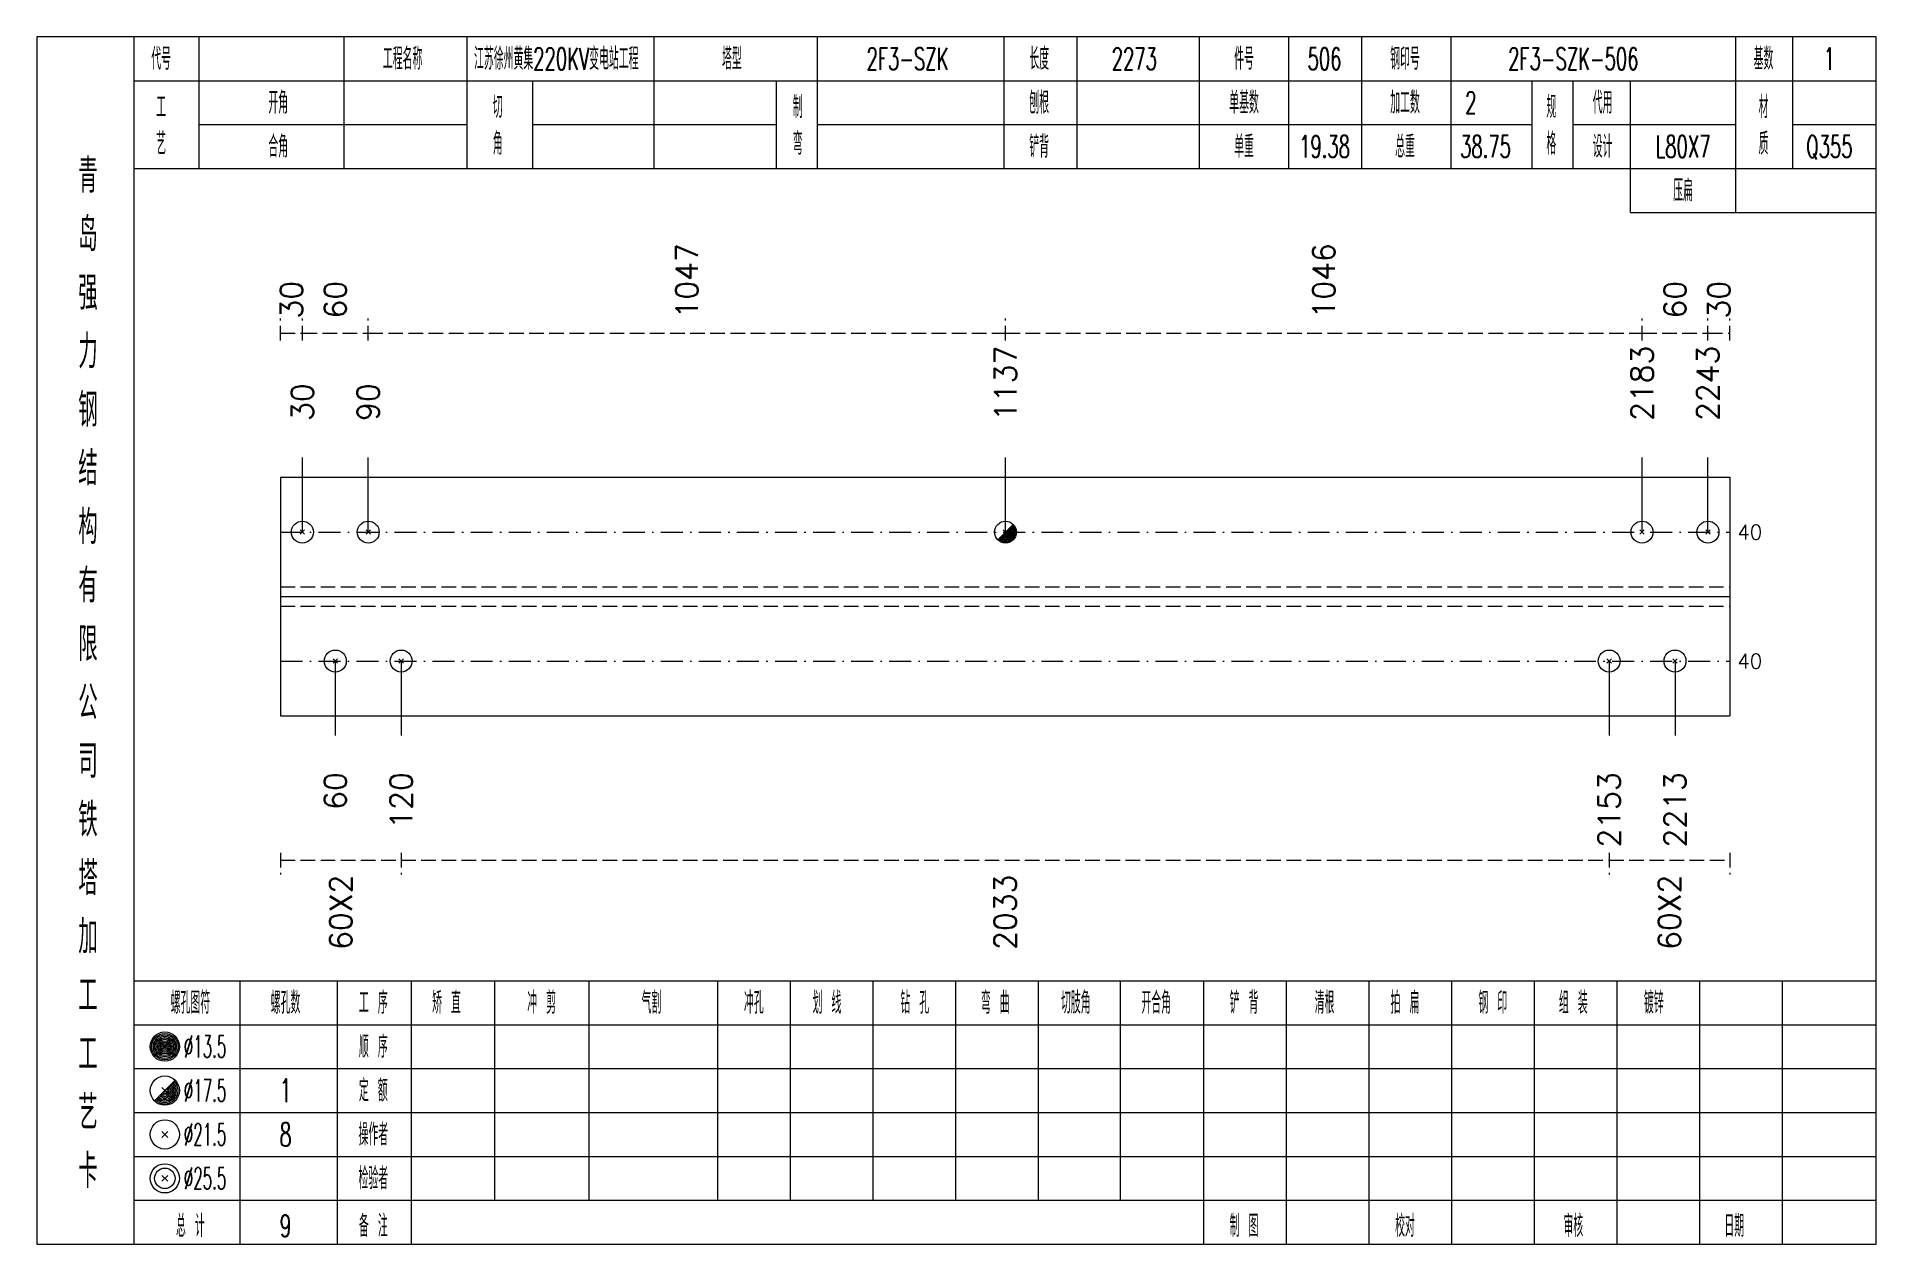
# Model space of a CAD drawing. Extents: x 0 to 4623, y -1159 to 4890.
# Drawn here: x 1868.4 to 2119.8, y 2475 to 2640 of the extents above; entities that cross this region are included whole.
import ezdxf
from ezdxf.enums import TextEntityAlignment as Align

# ---------------------------------------------------------------- set-up
doc = ezdxf.new("R2010")
doc.units = 0
doc.header["$MEASUREMENT"] = 0
doc.linetypes.add('一点画线', pattern=[5.2, 3, -1, 0.2, -1])
doc.linetypes.add('虚线', pattern=[2.75, 2, -0.75])
doc.layers.get('0').update_dxf_attribs({"linetype": 'CONTINUOUS', "lineweight": 25})
for name, color, linetype, lineweight in [('1', 7, 'CONTINUOUS', 25), ('4', 7, 'CONTINUOUS', 25), ('5', 7, 'CONTINUOUS', 25)]:
    doc.layers.add(name, color=color, linetype=linetype, lineweight=lineweight)
doc.styles.get("Standard").update_dxf_attribs({"font": 'simplex.shx', "width": 0.7, "height": 3, "bigfont": 'gbhzfs.shx'})

msp = doc.modelspace()

# ---------------------------------------------------------------- texts
at = {"color": 8, "linetype": 'Continuous', "lineweight": 9}
for s, p in [('1047', (1957.247, 2601.5)), ('1046', (2044.297, 2601.5)), ('30', (1903.2, 2601.5)), ('60', (1909.2, 2601.5)), ('60', (2092.3, 2601.5)), ('30', (2098.3, 2601.5))]:
    msp.add_text(s, height=3, rotation=90, dxfattribs=at).set_placement(p, align=Align.MIDDLE_LEFT)
at = {"color": 7, "linetype": 'Continuous', "lineweight": 13}
for s, p in [('1137', (2000.794, 2587.5)), ('2183', (2087.8, 2587.5)), ('2243', (2096.8, 2587.5)), ('30', (1904.7, 2587.5)), ('90', (1913.7, 2587.5))]:
    msp.add_text(s, height=3, rotation=90, dxfattribs=at).set_placement(p, align=Align.MIDDLE_LEFT)
for p in [(2100.8, 2572.312), (2100.8, 2554.688)]:
    msp.add_text('40', height=2, dxfattribs=at).set_placement(p, align=Align.MIDDLE_LEFT)
at = {"color": 8, "linetype": 'Continuous', "lineweight": 9}
for s, p in [('60X2', (1909.95, 2525.5)), ('2033', (2000.75, 2525.5)), ('60X2', (2091.55, 2525.5))]:
    msp.add_text(s, height=3, rotation=90, dxfattribs=at).set_placement(p, align=Align.MIDDLE_RIGHT)
at = {"layer": '1', "color": 7, "linetype": 'Continuous', "lineweight": 13}
for s, p in [('60', (1909.2, 2539.5)), ('120', (1918.2, 2539.5)), ('2153', (2083.3, 2539.5)), ('2213', (2092.3, 2539.5))]:
    msp.add_text(s, height=3, rotation=90, dxfattribs=at).set_placement(p, align=Align.MIDDLE_RIGHT)
at = {"layer": '4', "color": 1, "linetype": 'Continuous', "lineweight": 13}
for s, height, width, p in [('代号', 3, 0.6, (1885.4, 2637)), ('工程名称', 3, 0.6, (1918.4, 2637)), ('江苏徐州黄集220KV变电站工程', 3, 0.6, (1939.4, 2637)), ('塔型', 3, 0.6, (1963.4, 2637)), ('2F3-SZK', 3, 0.6, (1987.4, 2637)), ('长度', 3, 0.6, (2005.4, 2637)), ('2273', 3, 0.6, (2018.4, 2637)), ('件号', 3, 0.6, (2033.4, 2637)), ('506', 3, 0.6, (2044.4, 2637)), ('钢印号', 3, 0.6, (2055.4, 2637)), ('2F3-SZK-506', 3, 0.6, (2078.4, 2637)), ('基数', 3, 0.6, (2104.4, 2637)), ('1', 3, 0.6, (2113.4, 2637)), ('开角', 3, 0.6, (1901.4, 2631)), ('制', 3, 0.6, (1972.4, 2630.4)), ('刨根', 3, 0.6, (2005.4, 2631)), ('单基数', 3, 0.6, (2033.4, 2631)), ('加工数', 3, 0.6, (2055.4, 2631)), ('2', 3, 0.6, (2064.4, 2631)), ('规', 3, 0.6, (2075.4, 2630.4)), ('代用', 3, 0.6, (2082.4, 2631)), ('材', 3, 0.6, (2104.4, 2630.4)), ('工', 3, 0.6, (1885.4, 2630.4)), ('切', 3, 0.6, (1931.4, 2630.4)), ('艺', 3, 0.6, (1885.4, 2625.4)), ('角', 3, 0.6, (1931.4, 2625.4)), ('弯', 3, 0.6, (1972.4, 2625.4)), ('格', 3, 0.6, (2075.4, 2625.4)), ('质', 3, 0.6, (2104.4, 2625.4)), ('合角', 3, 0.6, (1901.4, 2625)), ('铲背', 3, 0.6, (2005.4, 2625)), ('单重', 3, 0.6, (2033.4, 2625)), ('19.38', 3, 0.6, (2044.4, 2625)), ('总重', 3, 0.6, (2055.4, 2625)), ('38.75', 3, 0.6, (2066.4, 2625)), ('设计', 3, 0.6, (2082.4, 2625)), ('L80X7', 3, 0.6, (2093.4, 2625)), ('Q355', 3, 0.6, (2113.4, 2625)), ('青', 4.6, 0.8, (1875.4, 2621)), ('压扁', 3, 0.6, (2093.4, 2619)), ('岛', 4.6, 0.8, (1875.4, 2613)), ('强', 4.6, 0.8, (1875.4, 2605)), ('力', 4.6, 0.8, (1875.4, 2597)), ('钢', 4.6, 0.8, (1875.4, 2589)), ('结', 4.6, 0.8, (1875.4, 2581)), ('构', 4.6, 0.8, (1875.4, 2573)), ('有', 4.6, 0.8, (1875.4, 2565)), ('限', 4.6, 0.8, (1875.4, 2557)), ('公', 4.6, 0.8, (1875.4, 2549)), ('司', 4.6, 0.8, (1875.4, 2541)), ('铁', 4.6, 0.8, (1875.4, 2533)), ('塔', 4.6, 0.8, (1875.4, 2525)), ('加', 4.6, 0.8, (1875.4, 2517)), ('工', 4.6, 0.8, (1875.4, 2509)), ('螺孔图符', 3, 0.6, (1889.4, 2508)), ('螺孔数', 3, 0.6, (1902.4, 2508)), ('工 序', 3, 0.6, (1914.4, 2508)), ('矫 直', 3, 0.6, (1924.4, 2508)), ('冲 剪', 3, 0.6, (1937.4, 2508)), ('气割', 3, 0.6, (1952.4, 2508)), ('冲孔', 3, 0.6, (1966.4, 2508)), ('划 线', 3, 0.6, (1976.4, 2508)), ('钻 孔', 3, 0.6, (1988.4, 2508)), ('弯 曲', 3, 0.6, (1999.4, 2508)), ('切肢角', 3, 0.6, (2010.4, 2508)), ('开合角', 3, 0.6, (2021.4, 2508)), ('铲 背', 3, 0.6, (2033.4, 2508)), ('清根', 3, 0.6, (2044.4, 2508)), ('拍 扁', 3, 0.6, (2055.4, 2508)), ('钢 印', 3, 0.6, (2067.4, 2508)), ('组 装', 3, 0.6, (2078.4, 2508)), ('镀锌', 3, 0.6, (2089.4, 2508)), ('工', 4.6, 0.8, (1875.4, 2501)), ('%%C13.5', 3, 0.5, (1891.4, 2502)), ('顺 序', 3, 0.6, (1914.4, 2502)), ('%%C17.5', 3, 0.5, (1891.4, 2496)), ('1', 3.2, 0.6, (1902.4, 2496)), ('定 额', 3, 0.6, (1914.4, 2496)), ('艺', 4.6, 0.8, (1875.4, 2493)), ('%%C21.5', 3, 0.5, (1891.4, 2490)), ('8', 3.2, 0.6, (1902.4, 2490)), ('操作者', 3, 0.6, (1914.4, 2490)), ('卡', 4.6, 0.8, (1875.4, 2485)), ('%%C25.5', 3, 0.5, (1891.4, 2484)), ('检验者', 3, 0.6, (1914.4, 2484)), ('总 计', 3, 0.6, (1889.4, 2477.5)), ('9', 3, 0.6, (1902.4, 2477.5)), ('备 注', 3, 0.6, (1914.4, 2477.5)), ('制 图', 3, 0.6, (2033.4, 2477.5)), ('校对', 3, 0.6, (2055.4, 2477.5)), ('审核', 3, 0.6, (2078.4, 2477.5)), ('日期', 3, 0.6, (2100.4, 2477.5))]:
    msp.add_text(s, height=height, dxfattribs=dict(at, width=width)).set_placement(p, align=Align.MIDDLE_CENTER)

# ---------------------------------------------------------------- blocks, each defined once
blk = doc.blocks.new('孔21.5')
at = {"layer": '5', "color": 7, "linetype": 'Continuous', "lineweight": 13}
for p, q in [((-0.2, -0.2), (0.2, 0.2)), ((-0.2, 0.2), (0.2, -0.2))]:
    blk.add_line(p, q, dxfattribs=at)
blk.add_circle((0, 0), 1, dxfattribs=at)
blk = doc.blocks.new('孔17.5')
at = {"layer": '5', "color": 7, "linetype": 'Continuous', "lineweight": 13}
for p, q in [((-0.707, -0.707), (0.707, 0.707)), ((-0.2, 0.2), (0.2, -0.2))]:
    blk.add_line(p, q, dxfattribs=at)
blk.add_circle((0, 0), 1, dxfattribs=at)
for radius in [0.9, 0.8, 0.7, 0.6, 0.5, 0.4, 0.3, 0.2, 0.1]:
    blk.add_arc((0, 0), radius, 225, 45, dxfattribs=at)

# ---------------------------------------------------------------- linework, layer by layer
at = {"color": 8, "linetype": '虚线', "lineweight": 9}
for p, q in [((1901.7, 2598.5), (1901.7, 2601.5)), ((1901.7, 2599.5), (1904.7, 2599.5)), ((1904.7, 2598.5), (1904.7, 2601.5)), ((1904.7, 2598.5), (1904.7, 2601.5)), ((1904.7, 2599.5), (1913.7, 2599.5)), ((1913.7, 2598.5), (1913.7, 2601.5)), ((1913.7, 2598.5), (1913.7, 2601.5)), ((1913.7, 2599.5), (2000.794, 2599.5)), ((2000.794, 2598.5), (2000.794, 2601.5)), ((2000.794, 2598.5), (2000.794, 2601.5)), ((2000.794, 2599.5), (2087.8, 2599.5)), ((2087.8, 2598.5), (2087.8, 2601.5)), ((2087.8, 2598.5), (2087.8, 2601.5)), ((2087.8, 2599.5), (2096.8, 2599.5)), ((2096.8, 2598.5), (2096.8, 2601.5)), ((2096.8, 2598.5), (2096.8, 2601.5)), ((2096.8, 2599.5), (2099.8, 2599.5)), ((2099.8, 2598.5), (2099.8, 2601.5)), ((1901.7, 2528.5), (1901.7, 2525.5)), ((1901.7, 2527.5), (1918.2, 2527.5)), ((1918.2, 2528.5), (1918.2, 2525.5)), ((1918.2, 2528.5), (1918.2, 2525.5)), ((1918.2, 2527.5), (2083.3, 2527.5)), ((2083.3, 2528.5), (2083.3, 2525.5)), ((2083.3, 2528.5), (2083.3, 2525.5)), ((2083.3, 2527.5), (2099.8, 2527.5)), ((2099.8, 2528.5), (2099.8, 2525.5))]:
    msp.add_line(p, q, dxfattribs=at)
at = {"color": 7, "linetype": 'Continuous', "lineweight": 13}
for p, q in [((1904.7, 2572.312), (1904.7, 2582.5)), ((1913.7, 2572.312), (1913.7, 2582.5)), ((2000.794, 2572.312), (2000.794, 2582.5)), ((2087.8, 2572.312), (2087.8, 2582.5)), ((2096.8, 2572.312), (2096.8, 2582.5)), ((1909.2, 2554.688), (1909.2, 2544.5)), ((1918.2, 2554.688), (1918.2, 2544.5)), ((2083.3, 2554.688), (2083.3, 2544.5)), ((2092.3, 2554.688), (2092.3, 2544.5))]:
    msp.add_line(p, q, dxfattribs=at)
at = {"color": 7, "linetype": 'Continuous', "lineweight": 18}
for p, q in [((1901.7, 2579.812), (1901.7, 2547.188)), ((1901.7, 2579.812), (2099.8, 2579.812)), ((2099.8, 2579.812), (2099.8, 2547.188)), ((1901.7, 2563.5), (2099.8, 2563.5))]:
    msp.add_line(p, q, dxfattribs=at)
at = {"color": 3, "linetype": '一点画线', "lineweight": 13}
for p, q in [((1901.7, 2572.312), (2099.8, 2572.312)), ((1901.7, 2554.688), (2099.8, 2554.688))]:
    msp.add_line(p, q, dxfattribs=at)
at = {"color": 1, "linetype": '虚线', "lineweight": 18}
for p, q in [((1901.7, 2564.812), (2099.8, 2564.812)), ((1901.7, 2562.188), (2099.8, 2562.188))]:
    msp.add_line(p, q, dxfattribs=at)
at = {"layer": '1', "color": 7, "linetype": 'Continuous', "lineweight": 18}
msp.add_line((1901.7, 2547.188), (2099.8, 2547.188), dxfattribs=at)
at = {"layer": '4', "color": 1, "linetype": 'Continuous', "lineweight": 18}
for p, q in [((1881.7, 2475), (1881.7, 2640)), ((1890.6, 2622), (1890.6, 2640)), ((1910.4, 2622), (1910.4, 2640)), ((1927.2, 2622), (1927.2, 2640)), ((1952.8, 2622), (1952.8, 2640)), ((1975.1, 2622), (1975.1, 2640)), ((2000.6, 2622), (2000.6, 2640)), ((2010.6, 2622), (2010.6, 2640)), ((2027.3, 2622), (2027.3, 2640)), ((2039.5, 2622), (2039.5, 2640)), ((2049.5, 2622), (2049.5, 2640)), ((2061.7, 2622), (2061.7, 2640)), ((2100.6, 2616), (2100.6, 2640)), ((2108.4, 2622), (2108.4, 2640)), ((1881.7, 2634), (2119.8, 2634)), ((1936.2, 2622), (1936.2, 2634)), ((1969.5, 2622), (1969.5, 2634)), ((2072.8, 2622), (2072.8, 2634)), ((2078.4, 2622), (2078.4, 2634)), ((2086.2, 2616), (2086.2, 2634)), ((1890.6, 2628), (1927.2, 2628)), ((1936.2, 2628), (1969.5, 2628)), ((1975.1, 2628), (2072.8, 2628)), ((2078.4, 2628), (2100.6, 2628)), ((2108.4, 2628), (2119.8, 2628)), ((1881.7, 2622), (2119.8, 2622)), ((2086.2, 2616), (2119.8, 2616)), ((1881.7, 2511), (2119.8, 2511)), ((1896.2, 2475), (1896.2, 2511)), ((1909.5, 2475), (1909.5, 2511)), ((1919.6, 2475), (1919.6, 2511)), ((1931, 2481), (1931, 2511)), ((1943.9, 2481), (1943.9, 2511)), ((1961.5, 2481), (1961.5, 2511)), ((1971.4, 2481), (1971.4, 2511)), ((1982.7, 2481), (1982.7, 2511)), ((1994, 2481), (1994, 2511)), ((2005.3, 2481), (2005.3, 2511)), ((2016.5, 2481), (2016.5, 2511)), ((2027.9, 2481), (2027.9, 2511)), ((2039.2, 2481), (2039.2, 2511)), ((2050.5, 2481), (2050.5, 2511)), ((2061.8, 2481), (2061.8, 2511)), ((2073.1, 2481), (2073.1, 2511)), ((2084.4, 2481), (2084.4, 2511)), ((2095.7, 2481), (2095.7, 2511)), ((2107, 2481), (2107, 2511)), ((1881.7, 2505), (2119.8, 2505)), ((1881.7, 2499), (2119.8, 2499)), ((1881.7, 2493), (2119.8, 2493)), ((1881.7, 2487), (2119.8, 2487)), ((1881.7, 2481), (2119.8, 2481)), ((2027.9, 2475), (2027.9, 2481)), ((2039.2, 2475), (2039.2, 2481)), ((2050.5, 2475), (2050.5, 2481)), ((2061.8, 2475), (2061.8, 2481)), ((2073.1, 2475), (2073.1, 2481)), ((2084.4, 2475), (2084.4, 2481)), ((2095.7, 2475), (2095.7, 2481)), ((2107, 2475), (2107, 2481))]:
    msp.add_line(p, q, dxfattribs=at)
at = {"layer": '4', "color": 7, "linetype": 'Continuous', "lineweight": 13}
for p, q in [((1885.7, 2501.8), (1886.1, 2502.2)), ((1886.1, 2501.8), (1885.7, 2502.2)), ((1884.486, 2494.586), (1887.314, 2497.414)), ((1885.5, 2496.4), (1886.3, 2495.6)), ((1885.5, 2489.6), (1886.3, 2490.4)), ((1885.5, 2490.4), (1886.3, 2489.6)), ((1885.5, 2483.6), (1886.3, 2484.4)), ((1885.5, 2484.4), (1886.3, 2483.6))]:
    msp.add_line(p, q, dxfattribs=at)
at = {"layer": '4', "color": 1, "linetype": 'Continuous', "lineweight": 18}
msp.add_lwpolyline([(1868.4, 2640), (1868.4, 2475), (2119.8, 2475), (2119.8, 2640)], close=True, dxfattribs=at)
at = {"layer": '4', "color": 7, "linetype": 'Continuous', "lineweight": 13}
for centre, radius in [((1885.9, 2502), 2), ((1885.9, 2502), 1.8), ((1885.9, 2502), 1.6), ((1885.9, 2502), 1.4), ((1885.9, 2502), 1.2), ((1885.9, 2502), 1), ((1885.9, 2502), 0.8), ((1885.9, 2502), 0.6), ((1885.9, 2502), 0.4), ((1885.9, 2502), 0.2), ((1885.9, 2496), 2), ((1885.9, 2490), 2), ((1885.9, 2484), 2), ((1885.9, 2484), 1.4)]:
    msp.add_circle(centre, radius, dxfattribs=at)
for radius in [1.8, 1.6, 1.4, 1.2, 1, 0.8, 0.6, 0.4, 0.2]:
    msp.add_arc((1885.9, 2496), radius, 225, 45, dxfattribs=at)

# ---------------------------------------------------------------- block references
at = {"color": 7, "linetype": 'Continuous', "lineweight": 13, "xscale": 1.5, "yscale": 1.5, "zscale": 1.5}
for name, p in [('孔21.5', (1904.7, 2572.312)), ('孔21.5', (1913.7, 2572.312)), ('孔17.5', (2000.794, 2572.312)), ('孔21.5', (2087.8, 2572.312)), ('孔21.5', (2096.8, 2572.312))]:
    msp.add_blockref(name, p, dxfattribs=at)
at = {"layer": '1', "color": 7, "linetype": 'Continuous', "lineweight": 13, "xscale": 1.5, "yscale": 1.5, "zscale": 1.5}
for p in [(1909.2, 2554.688), (1918.2, 2554.688), (2083.3, 2554.688), (2092.3, 2554.688)]:
    msp.add_blockref('孔21.5', p, dxfattribs=at)

msp.set_redraw_order([(e.dxf.handle, doc.entitydb.next_handle()) for e in msp.query("TEXT MTEXT ATTDEF DIMENSION ARC_DIMENSION")])  # texts and dimensions are drawn at this point

doc.saveas('drawing.dxf')
